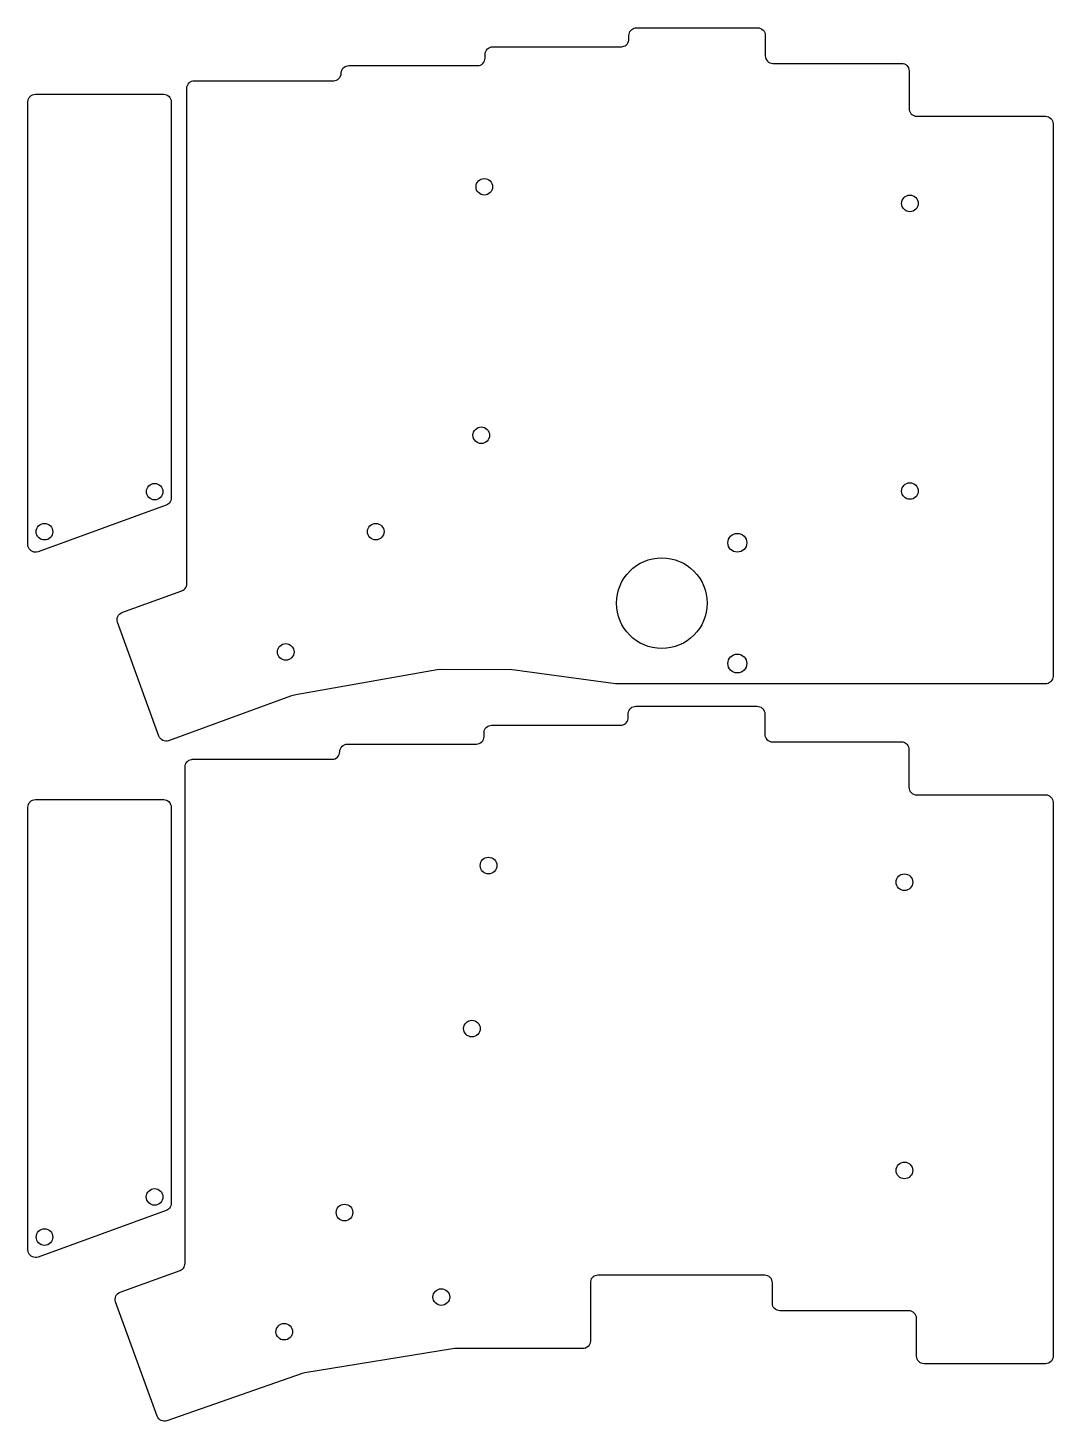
# Model space of a CAD drawing. Header units: inches. Extents: x -23 to 112, y -18 to 166.
import ezdxf

# ---------------------------------------------------------------- set-up
doc = ezdxf.new("R2010")
doc.units = ezdxf.units.IN
doc.header["$MEASUREMENT"] = 0

# ---------------------------------------------------------------- blocks, each defined once
blk = doc.blocks.new('block 4')
at = {"color": 7, "lineweight": 25, "true_color": 0xffffff}
blk.add_lwpolyline([(-4.68, 71.63), (-4.87, 71.58), (-5.07, 71.57), (-5.26, 71.6), (-5.45, 71.67), (-5.61, 71.77), (-5.76, 71.9), (-5.88, 72.05), (-5.96, 72.23)], dxfattribs=at)
blk = doc.blocks.new('block 3')
blk.add_blockref('block 4', (0, 0))
blk = doc.blocks.new('block 6')
at = {"color": 7, "lineweight": 25, "true_color": 0xffffff}
blk.add_lwpolyline([(-5.96, 72.23), (-11.44, 87.29)], dxfattribs=at)
blk = doc.blocks.new('block 5')
blk.add_blockref('block 6', (0, 0))
blk = doc.blocks.new('block 8')
at = {"color": 7, "lineweight": 25, "true_color": 0xffffff}
blk.add_lwpolyline([(-11.44, 87.29), (-11.49, 87.48), (-11.5, 87.68), (-11.48, 87.87), (-11.41, 88.06), (-11.31, 88.22), (-11.18, 88.37), (-11.02, 88.49), (-10.85, 88.57)], dxfattribs=at)
blk = doc.blocks.new('block 7')
blk.add_blockref('block 8', (0, 0))
blk = doc.blocks.new('block 10')
at = {"color": 7, "lineweight": 25, "true_color": 0xffffff}
blk.add_lwpolyline([(-10.85, 88.57), (-2.93, 91.45)], dxfattribs=at)
blk = doc.blocks.new('block 9')
blk.add_blockref('block 10', (0, 0))
blk = doc.blocks.new('block 12')
at = {"color": 7, "lineweight": 25, "true_color": 0xffffff}
blk.add_lwpolyline([(-2.93, 91.45), (-2.77, 91.53), (-2.63, 91.63), (-2.51, 91.75), (-2.41, 91.89), (-2.33, 92.05), (-2.29, 92.22), (-2.27, 92.39)], dxfattribs=at)
blk = doc.blocks.new('block 11')
blk.add_blockref('block 12', (0, 0))
blk = doc.blocks.new('block 14')
at = {"color": 7, "lineweight": 25, "true_color": 0xffffff}
blk.add_lwpolyline([(-2.27, 92.39), (-2.27, 97.07), (-2.27, 157.94)], dxfattribs=at)
blk = doc.blocks.new('block 13')
blk.add_blockref('block 14', (0, 0))
blk = doc.blocks.new('block 16')
at = {"color": 7, "lineweight": 25, "true_color": 0xffffff}
blk.add_lwpolyline([(-2.27, 157.94), (-2.25, 158.13), (-2.2, 158.32), (-2.1, 158.49), (-1.98, 158.64), (-1.83, 158.77), (-1.66, 158.86), (-1.47, 158.92), (-1.27, 158.94)], dxfattribs=at)
blk = doc.blocks.new('block 15')
blk.add_blockref('block 16', (0, 0))
blk = doc.blocks.new('block 18')
at = {"color": 7, "lineweight": 25, "true_color": 0xffffff}
blk.add_lwpolyline([(-1.27, 158.94), (17.15, 158.94)], dxfattribs=at)
blk = doc.blocks.new('block 17')
blk.add_blockref('block 18', (0, 0))
blk = doc.blocks.new('block 20')
at = {"color": 7, "lineweight": 25, "true_color": 0xffffff}
blk.add_lwpolyline([(17.15, 158.94), (17.34, 158.96), (17.53, 159.01), (17.7, 159.1), (17.85, 159.23), (17.98, 159.38), (18.07, 159.55), (18.13, 159.74), (18.15, 159.94)], dxfattribs=at)
blk = doc.blocks.new('block 19')
blk.add_blockref('block 20', (0, 0))
blk = doc.blocks.new('block 22')
at = {"color": 7, "lineweight": 25, "true_color": 0xffffff}
blk.add_lwpolyline([(18.15, 159.94), (18.16, 160.11), (18.21, 160.28), (18.28, 160.43), (18.38, 160.58), (18.5, 160.7), (18.65, 160.8), (18.8, 160.87), (18.97, 160.92), (19.15, 160.93)], dxfattribs=at)
blk = doc.blocks.new('block 21')
blk.add_blockref('block 22', (0, 0))
blk = doc.blocks.new('block 24')
at = {"color": 7, "lineweight": 25, "true_color": 0xffffff}
blk.add_lwpolyline([(19.15, 160.93), (36.17, 160.93)], dxfattribs=at)
blk = doc.blocks.new('block 23')
blk.add_blockref('block 24', (0, 0))
blk = doc.blocks.new('block 26')
at = {"color": 7, "lineweight": 25, "true_color": 0xffffff}
blk.add_lwpolyline([(36.17, 160.93), (36.37, 160.95), (36.56, 161.01), (36.73, 161.1), (36.88, 161.23), (37, 161.38), (37.1, 161.55), (37.15, 161.74), (37.17, 161.93)], dxfattribs=at)
blk = doc.blocks.new('block 25')
blk.add_blockref('block 26', (0, 0))
blk = doc.blocks.new('block 28')
at = {"color": 7, "lineweight": 25, "true_color": 0xffffff}
blk.add_lwpolyline([(37.17, 161.93), (37.17, 162.43)], dxfattribs=at)
blk = doc.blocks.new('block 27')
blk.add_blockref('block 28', (0, 0))
blk = doc.blocks.new('block 30')
at = {"color": 7, "lineweight": 25, "true_color": 0xffffff}
blk.add_lwpolyline([(37.17, 162.43), (37.19, 162.63), (37.25, 162.81), (37.34, 162.99), (37.47, 163.14), (37.62, 163.26), (37.79, 163.35), (37.98, 163.41), (38.17, 163.43)], dxfattribs=at)
blk = doc.blocks.new('block 29')
blk.add_blockref('block 30', (0, 0))
blk = doc.blocks.new('block 32')
at = {"color": 7, "lineweight": 25, "true_color": 0xffffff}
blk.add_lwpolyline([(38.17, 163.43), (55.2, 163.43)], dxfattribs=at)
blk = doc.blocks.new('block 31')
blk.add_blockref('block 32', (0, 0))
blk = doc.blocks.new('block 34')
at = {"color": 7, "lineweight": 25, "true_color": 0xffffff}
blk.add_lwpolyline([(55.2, 163.43), (55.37, 163.45), (55.54, 163.49), (55.7, 163.56), (55.84, 163.66), (55.97, 163.79), (56.07, 163.93), (56.14, 164.09), (56.18, 164.26), (56.2, 164.43)], dxfattribs=at)
blk = doc.blocks.new('block 33')
blk.add_blockref('block 34', (0, 0))
blk = doc.blocks.new('block 36')
at = {"color": 7, "lineweight": 25, "true_color": 0xffffff}
blk.add_lwpolyline([(56.2, 164.43), (56.2, 164.93)], dxfattribs=at)
blk = doc.blocks.new('block 35')
blk.add_blockref('block 36', (0, 0))
blk = doc.blocks.new('block 38')
at = {"color": 7, "lineweight": 25, "true_color": 0xffffff}
blk.add_lwpolyline([(56.2, 164.93), (56.21, 165.1), (56.26, 165.27), (56.33, 165.43), (56.43, 165.57), (56.56, 165.69), (56.7, 165.79), (56.86, 165.87), (57.02, 165.91), (57.2, 165.93)], dxfattribs=at)
blk = doc.blocks.new('block 37')
blk.add_blockref('block 38', (0, 0))
blk = doc.blocks.new('block 40')
at = {"color": 7, "lineweight": 25, "true_color": 0xffffff}
blk.add_lwpolyline([(57.2, 165.93), (73.23, 165.93)], dxfattribs=at)
blk = doc.blocks.new('block 39')
blk.add_blockref('block 40', (0, 0))
blk = doc.blocks.new('block 42')
at = {"color": 7, "lineweight": 25, "true_color": 0xffffff}
blk.add_lwpolyline([(73.23, 165.93), (73.42, 165.91), (73.61, 165.85), (73.78, 165.76), (73.93, 165.63), (74.06, 165.48), (74.15, 165.31), (74.21, 165.12), (74.23, 164.93)], dxfattribs=at)
blk = doc.blocks.new('block 41')
blk.add_blockref('block 42', (0, 0))
blk = doc.blocks.new('block 44')
at = {"color": 7, "lineweight": 25, "true_color": 0xffffff}
blk.add_lwpolyline([(74.23, 164.93), (74.23, 162.23)], dxfattribs=at)
blk = doc.blocks.new('block 43')
blk.add_blockref('block 44', (0, 0))
blk = doc.blocks.new('block 46')
at = {"color": 7, "lineweight": 25, "true_color": 0xffffff}
blk.add_lwpolyline([(74.23, 162.23), (74.25, 162.04), (74.3, 161.85), (74.39, 161.68), (74.52, 161.53), (74.67, 161.4), (74.84, 161.31), (75.03, 161.25), (75.22, 161.23)], dxfattribs=at)
blk = doc.blocks.new('block 45')
blk.add_blockref('block 46', (0, 0))
blk = doc.blocks.new('block 48')
at = {"color": 7, "lineweight": 25, "true_color": 0xffffff}
blk.add_lwpolyline([(75.22, 161.23), (92.25, 161.23)], dxfattribs=at)
blk = doc.blocks.new('block 47')
blk.add_blockref('block 48', (0, 0))
blk = doc.blocks.new('block 50')
at = {"color": 7, "lineweight": 25, "true_color": 0xffffff}
blk.add_lwpolyline([(92.25, 161.23), (92.45, 161.21), (92.64, 161.16), (92.81, 161.06), (92.96, 160.94), (93.08, 160.79), (93.18, 160.62), (93.23, 160.43), (93.25, 160.23)], dxfattribs=at)
blk = doc.blocks.new('block 49')
blk.add_blockref('block 50', (0, 0))
blk = doc.blocks.new('block 52')
at = {"color": 7, "lineweight": 25, "true_color": 0xffffff}
blk.add_lwpolyline([(93.25, 160.23), (93.25, 155.24)], dxfattribs=at)
blk = doc.blocks.new('block 51')
blk.add_blockref('block 52', (0, 0))
blk = doc.blocks.new('block 54')
at = {"color": 7, "lineweight": 25, "true_color": 0xffffff}
blk.add_lwpolyline([(93.25, 155.24), (93.27, 155.05), (93.33, 154.86), (93.42, 154.69), (93.54, 154.53), (93.7, 154.41), (93.87, 154.32), (94.06, 154.26), (94.25, 154.24)], dxfattribs=at)
blk = doc.blocks.new('block 53')
blk.add_blockref('block 54', (0, 0))
blk = doc.blocks.new('block 56')
at = {"color": 7, "lineweight": 25, "true_color": 0xffffff}
blk.add_lwpolyline([(94.25, 154.24), (111.28, 154.24)], dxfattribs=at)
blk = doc.blocks.new('block 55')
blk.add_blockref('block 56', (0, 0))
blk = doc.blocks.new('block 58')
at = {"color": 7, "lineweight": 25, "true_color": 0xffffff}
blk.add_lwpolyline([(111.28, 154.24), (111.47, 154.22), (111.66, 154.17), (111.83, 154.07), (111.99, 153.95), (112.11, 153.8), (112.2, 153.63), (112.26, 153.44), (112.28, 153.24)], dxfattribs=at)
blk = doc.blocks.new('block 57')
blk.add_blockref('block 58', (0, 0))
blk = doc.blocks.new('block 60')
at = {"color": 7, "lineweight": 25, "true_color": 0xffffff}
blk.add_lwpolyline([(112.28, 153.24), (112.28, 80.14)], dxfattribs=at)
blk = doc.blocks.new('block 59')
blk.add_blockref('block 60', (0, 0))
blk = doc.blocks.new('block 62')
at = {"color": 7, "lineweight": 25, "true_color": 0xffffff}
blk.add_lwpolyline([(112.28, 80.14), (112.26, 79.96), (112.22, 79.79), (112.14, 79.64), (112.04, 79.49), (111.92, 79.37), (111.78, 79.27), (111.62, 79.2), (111.45, 79.15), (111.28, 79.14)], dxfattribs=at)
blk = doc.blocks.new('block 61')
blk.add_blockref('block 62', (0, 0))
blk = doc.blocks.new('block 64')
at = {"color": 7, "lineweight": 25, "true_color": 0xffffff}
blk.add_lwpolyline([(111.28, 79.14), (54.69, 79.14)], dxfattribs=at)
blk = doc.blocks.new('block 63')
blk.add_blockref('block 64', (0, 0))
blk = doc.blocks.new('block 66')
at = {"color": 7, "lineweight": 25, "true_color": 0xffffff}
blk.add_lwpolyline([(54.69, 79.14), (54.42, 79.16)], dxfattribs=at)
blk = doc.blocks.new('block 65')
blk.add_blockref('block 66', (0, 0))
blk = doc.blocks.new('block 68')
at = {"color": 7, "lineweight": 25, "true_color": 0xffffff}
blk.add_lwpolyline([(54.42, 79.16), (41.12, 80.97)], dxfattribs=at)
blk = doc.blocks.new('block 67')
blk.add_blockref('block 68', (0, 0))
blk = doc.blocks.new('block 70')
at = {"color": 7, "lineweight": 25, "true_color": 0xffffff}
blk.add_lwpolyline([(41.12, 80.97), (40.73, 81)], dxfattribs=at)
blk = doc.blocks.new('block 69')
blk.add_blockref('block 70', (0, 0))
blk = doc.blocks.new('block 72')
at = {"color": 7, "lineweight": 25, "true_color": 0xffffff}
blk.add_lwpolyline([(40.73, 81), (31.37, 81.04)], dxfattribs=at)
blk = doc.blocks.new('block 71')
blk.add_blockref('block 72', (0, 0))
blk = doc.blocks.new('block 74')
at = {"color": 7, "lineweight": 25, "true_color": 0xffffff}
blk.add_lwpolyline([(31.37, 81.04), (30.84, 80.99)], dxfattribs=at)
blk = doc.blocks.new('block 73')
blk.add_blockref('block 74', (0, 0))
blk = doc.blocks.new('block 76')
at = {"color": 7, "lineweight": 25, "true_color": 0xffffff}
blk.add_lwpolyline([(30.84, 80.99), (12.13, 77.69)], dxfattribs=at)
blk = doc.blocks.new('block 75')
blk.add_blockref('block 76', (0, 0))
blk = doc.blocks.new('block 78')
at = {"color": 7, "lineweight": 25, "true_color": 0xffffff}
blk.add_lwpolyline([(12.13, 77.69), (11.46, 77.51)], dxfattribs=at)
blk = doc.blocks.new('block 77')
blk.add_blockref('block 78', (0, 0))
blk = doc.blocks.new('block 80')
at = {"color": 7, "lineweight": 25, "true_color": 0xffffff}
blk.add_lwpolyline([(11.46, 77.51), (-4.68, 71.63)], dxfattribs=at)
blk = doc.blocks.new('block 79')
blk.add_blockref('block 80', (0, 0))
blk = doc.blocks.new('block 2')
for name in ['block 37', 'block 39', 'block 41', 'block 33', 'block 35', 'block 43', 'block 29', 'block 27', 'block 31', 'block 45', 'block 21', 'block 23', 'block 25', 'block 47', 'block 49', 'block 15', 'block 17', 'block 19', 'block 51', 'block 13', 'block 53', 'block 55', 'block 57', 'block 59', 'block 11', 'block 9', 'block 7', 'block 5', 'block 75', 'block 73', 'block 71', 'block 69', 'block 67', 'block 61', 'block 79', 'block 77', 'block 65', 'block 63', 'block 3']:
    blk.add_blockref(name, (0, 0))
blk = doc.blocks.new('block 83')
at = {"color": 7, "lineweight": 25, "true_color": 0xffffff}
blk.add_open_spline([(92.25, 104.66), (92.25, 104.05), (92.75, 103.56), (93.35, 103.56), (93.35, 103.56), (93.35, 103.56), (93.35, 103.56), (93.35, 103.56), (93.35, 103.56), (93.35, 103.56), (93.35, 103.56), (93.35, 103.56), (93.35, 103.56), (93.96, 103.56), (94.45, 104.05), (94.45, 104.66), (94.45, 104.66), (94.45, 104.66), (94.45, 104.66), (94.45, 104.66), (94.45, 104.66), (94.45, 104.66), (94.45, 104.66), (94.45, 104.66), (94.45, 104.66), (94.45, 105.26), (93.96, 105.75), (93.35, 105.75), (93.35, 105.75), (93.35, 105.75), (93.35, 105.75), (93.35, 105.75), (93.35, 105.75), (93.35, 105.75), (93.35, 105.75), (93.35, 105.75), (93.35, 105.75), (92.75, 105.75), (92.25, 105.26), (92.25, 104.66), (92.25, 104.66), (92.25, 104.66), (92.25, 104.66), (92.25, 104.66), (92.25, 104.66), (92.25, 104.66), (92.25, 104.66), (92.25, 104.66), (92.25, 104.66), (92.25, 104.66), (92.25, 104.66), (92.25, 104.66), (92.25, 104.66), (92.25, 104.66), (92.25, 104.66), (92.25, 104.66), (92.25, 104.66), (92.25, 104.66), (92.25, 104.66), (92.25, 104.66), (92.25, 104.66), (92.25, 104.66), (92.25, 104.66), (92.25, 104.66)], degree=3, knots=[0, 0, 0, 0, 1, 1, 1, 2, 2, 2, 3, 3, 3, 4, 4, 4, 5, 5, 5, 6, 6, 6, 7, 7, 7, 8, 8, 8, 9, 9, 9, 10, 10, 10, 11, 11, 11, 12, 12, 12, 13, 13, 13, 14, 14, 14, 15, 15, 15, 16, 16, 16, 17, 17, 17, 18, 18, 18, 19, 19, 19, 20, 20, 20, 21, 21, 21, 21], dxfattribs=at)
blk = doc.blocks.new('block 82')
blk.add_blockref('block 83', (0, 0))
blk = doc.blocks.new('block 81')
blk.add_blockref('block 82', (0, 0))
blk = doc.blocks.new('block 86')
at = {"color": 7, "lineweight": 25, "true_color": 0xffffff}
blk.add_open_spline([(9.71, 83.37), (9.71, 82.76), (10.2, 82.27), (10.81, 82.27), (10.81, 82.27), (10.81, 82.27), (10.81, 82.27), (10.81, 82.27), (10.81, 82.27), (10.81, 82.27), (10.81, 82.27), (10.81, 82.27), (10.81, 82.27), (11.42, 82.27), (11.91, 82.76), (11.91, 83.37), (11.91, 83.37), (11.91, 83.37), (11.91, 83.37), (11.91, 83.37), (11.91, 83.37), (11.91, 83.37), (11.91, 83.37), (11.91, 83.37), (11.91, 83.37), (11.91, 83.98), (11.42, 84.47), (10.81, 84.47), (10.81, 84.47), (10.81, 84.47), (10.81, 84.47), (10.81, 84.47), (10.81, 84.47), (10.81, 84.47), (10.81, 84.47), (10.81, 84.47), (10.81, 84.47), (10.2, 84.47), (9.71, 83.98), (9.71, 83.37), (9.71, 83.37), (9.71, 83.37), (9.71, 83.37), (9.71, 83.37), (9.71, 83.37), (9.71, 83.37), (9.71, 83.37), (9.71, 83.37), (9.71, 83.37), (9.71, 83.37), (9.71, 83.37), (9.71, 83.37), (9.71, 83.37), (9.71, 83.37), (9.71, 83.37), (9.71, 83.37), (9.71, 83.37), (9.71, 83.37), (9.71, 83.37), (9.71, 83.37), (9.71, 83.37), (9.71, 83.37), (9.71, 83.37), (9.71, 83.37)], degree=3, knots=[0, 0, 0, 0, 1, 1, 1, 2, 2, 2, 3, 3, 3, 4, 4, 4, 5, 5, 5, 6, 6, 6, 7, 7, 7, 8, 8, 8, 9, 9, 9, 10, 10, 10, 11, 11, 11, 12, 12, 12, 13, 13, 13, 14, 14, 14, 15, 15, 15, 16, 16, 16, 17, 17, 17, 18, 18, 18, 19, 19, 19, 20, 20, 20, 21, 21, 21, 21], dxfattribs=at)
blk = doc.blocks.new('block 85')
blk.add_blockref('block 86', (0, 0))
blk = doc.blocks.new('block 84')
blk.add_blockref('block 85', (0, 0))
blk = doc.blocks.new('block 89')
at = {"color": 7, "lineweight": 25, "true_color": 0xffffff}
blk.add_open_spline([(21.61, 99.29), (21.61, 98.68), (22.11, 98.19), (22.71, 98.19), (22.71, 98.19), (22.71, 98.19), (22.71, 98.19), (22.71, 98.19), (22.71, 98.19), (22.71, 98.19), (22.71, 98.19), (22.71, 98.19), (22.71, 98.19), (23.32, 98.19), (23.81, 98.68), (23.81, 99.29), (23.81, 99.29), (23.81, 99.29), (23.81, 99.29), (23.81, 99.29), (23.81, 99.29), (23.81, 99.29), (23.81, 99.29), (23.81, 99.29), (23.81, 99.29), (23.81, 99.89), (23.32, 100.38), (22.71, 100.38), (22.71, 100.38), (22.71, 100.38), (22.71, 100.38), (22.71, 100.38), (22.71, 100.38), (22.71, 100.38), (22.71, 100.38), (22.71, 100.38), (22.71, 100.38), (22.11, 100.38), (21.61, 99.89), (21.61, 99.29), (21.61, 99.29), (21.61, 99.29), (21.61, 99.29), (21.61, 99.29), (21.61, 99.29), (21.61, 99.29), (21.61, 99.29), (21.61, 99.29), (21.61, 99.29), (21.61, 99.29), (21.61, 99.29), (21.61, 99.29), (21.61, 99.29), (21.61, 99.29), (21.61, 99.29), (21.61, 99.29), (21.61, 99.29), (21.61, 99.29), (21.61, 99.29), (21.61, 99.29), (21.61, 99.29), (21.61, 99.29), (21.61, 99.29), (21.61, 99.29)], degree=3, knots=[0, 0, 0, 0, 1, 1, 1, 2, 2, 2, 3, 3, 3, 4, 4, 4, 5, 5, 5, 6, 6, 6, 7, 7, 7, 8, 8, 8, 9, 9, 9, 10, 10, 10, 11, 11, 11, 12, 12, 12, 13, 13, 13, 14, 14, 14, 15, 15, 15, 16, 16, 16, 17, 17, 17, 18, 18, 18, 19, 19, 19, 20, 20, 20, 21, 21, 21, 21], dxfattribs=at)
blk = doc.blocks.new('block 88')
blk.add_blockref('block 89', (0, 0))
blk = doc.blocks.new('block 87')
blk.add_blockref('block 88', (0, 0))
blk = doc.blocks.new('block 92')
at = {"color": 7, "lineweight": 25, "true_color": 0xffffff}
blk.add_open_spline([(54.55, 89.82), (54.55, 86.51), (57.23, 83.83), (60.54, 83.83), (60.54, 83.83), (60.54, 83.83), (60.54, 83.83), (60.54, 83.83), (60.54, 83.83), (60.54, 83.83), (60.54, 83.83), (60.54, 83.83), (60.54, 83.83), (63.85, 83.83), (66.54, 86.51), (66.54, 89.82), (66.54, 89.82), (66.54, 89.82), (66.54, 89.82), (66.54, 89.82), (66.54, 89.82), (66.54, 89.82), (66.54, 89.82), (66.54, 89.82), (66.54, 89.82), (66.54, 93.13), (63.85, 95.82), (60.54, 95.82), (60.54, 95.82), (60.54, 95.82), (60.54, 95.82), (60.54, 95.82), (60.54, 95.82), (60.54, 95.82), (60.54, 95.82), (60.54, 95.82), (60.54, 95.82), (57.23, 95.82), (54.55, 93.13), (54.55, 89.82), (54.55, 89.82), (54.55, 89.82), (54.55, 89.82), (54.55, 89.82), (54.55, 89.82), (54.55, 89.82), (54.55, 89.82), (54.55, 89.82), (54.55, 89.82), (54.55, 89.82), (54.55, 89.82), (54.55, 89.82), (54.55, 89.82), (54.55, 89.82), (54.55, 89.82), (54.55, 89.82), (54.55, 89.82), (54.55, 89.82), (54.55, 89.82), (54.55, 89.82), (54.55, 89.82), (54.55, 89.82), (54.55, 89.82), (54.55, 89.82)], degree=3, knots=[0, 0, 0, 0, 1, 1, 1, 2, 2, 2, 3, 3, 3, 4, 4, 4, 5, 5, 5, 6, 6, 6, 7, 7, 7, 8, 8, 8, 9, 9, 9, 10, 10, 10, 11, 11, 11, 12, 12, 12, 13, 13, 13, 14, 14, 14, 15, 15, 15, 16, 16, 16, 17, 17, 17, 18, 18, 18, 19, 19, 19, 20, 20, 20, 21, 21, 21, 21], dxfattribs=at)
blk = doc.blocks.new('block 91')
blk.add_blockref('block 92', (0, 0))
blk = doc.blocks.new('block 90')
blk.add_blockref('block 91', (0, 0))
blk = doc.blocks.new('block 95')
at = {"color": 7, "lineweight": 25, "true_color": 0xffffff}
blk.add_open_spline([(69.28, 97.81), (69.28, 97.12), (69.84, 96.57), (70.53, 96.57), (70.53, 96.57), (70.53, 96.57), (70.53, 96.57), (70.53, 96.57), (70.53, 96.57), (70.53, 96.57), (70.53, 96.57), (70.53, 96.57), (70.53, 96.57), (71.22, 96.57), (71.78, 97.12), (71.78, 97.81), (71.78, 97.81), (71.78, 97.81), (71.78, 97.81), (71.78, 97.81), (71.78, 97.81), (71.78, 97.81), (71.78, 97.81), (71.78, 97.81), (71.78, 97.81), (71.78, 98.5), (71.22, 99.06), (70.53, 99.06), (70.53, 99.06), (70.53, 99.06), (70.53, 99.06), (70.53, 99.06), (70.53, 99.06), (70.53, 99.06), (70.53, 99.06), (70.53, 99.06), (70.53, 99.06), (69.84, 99.06), (69.28, 98.5), (69.28, 97.81), (69.28, 97.81), (69.28, 97.81), (69.28, 97.81), (69.28, 97.81), (69.28, 97.81), (69.28, 97.81), (69.28, 97.81), (69.28, 97.81), (69.28, 97.81), (69.28, 97.81), (69.28, 97.81), (69.28, 97.81), (69.28, 97.81), (69.28, 97.81), (69.28, 97.81), (69.28, 97.81), (69.28, 97.81), (69.28, 97.81), (69.28, 97.81), (69.28, 97.81), (69.28, 97.81), (69.28, 97.81), (69.28, 97.81), (69.28, 97.81)], degree=3, knots=[0, 0, 0, 0, 1, 1, 1, 2, 2, 2, 3, 3, 3, 4, 4, 4, 5, 5, 5, 6, 6, 6, 7, 7, 7, 8, 8, 8, 9, 9, 9, 10, 10, 10, 11, 11, 11, 12, 12, 12, 13, 13, 13, 14, 14, 14, 15, 15, 15, 16, 16, 16, 17, 17, 17, 18, 18, 18, 19, 19, 19, 20, 20, 20, 21, 21, 21, 21], dxfattribs=at)
blk = doc.blocks.new('block 94')
blk.add_blockref('block 95', (0, 0))
blk = doc.blocks.new('block 93')
blk.add_blockref('block 94', (0, 0))
blk = doc.blocks.new('block 98')
at = {"color": 7, "lineweight": 25, "true_color": 0xffffff}
blk.add_open_spline([(69.28, 81.83), (69.28, 81.14), (69.84, 80.59), (70.53, 80.59), (70.53, 80.59), (70.53, 80.59), (70.53, 80.59), (70.53, 80.59), (70.53, 80.59), (70.53, 80.59), (70.53, 80.59), (70.53, 80.59), (70.53, 80.59), (71.22, 80.59), (71.78, 81.14), (71.78, 81.83), (71.78, 81.83), (71.78, 81.83), (71.78, 81.83), (71.78, 81.83), (71.78, 81.83), (71.78, 81.83), (71.78, 81.83), (71.78, 81.83), (71.78, 81.83), (71.78, 82.52), (71.22, 83.08), (70.53, 83.08), (70.53, 83.08), (70.53, 83.08), (70.53, 83.08), (70.53, 83.08), (70.53, 83.08), (70.53, 83.08), (70.53, 83.08), (70.53, 83.08), (70.53, 83.08), (69.84, 83.08), (69.28, 82.52), (69.28, 81.83), (69.28, 81.83), (69.28, 81.83), (69.28, 81.83), (69.28, 81.83), (69.28, 81.83), (69.28, 81.83), (69.28, 81.83), (69.28, 81.83), (69.28, 81.83), (69.28, 81.83), (69.28, 81.83), (69.28, 81.83), (69.28, 81.83), (69.28, 81.83), (69.28, 81.83), (69.28, 81.83), (69.28, 81.83), (69.28, 81.83), (69.28, 81.83), (69.28, 81.83), (69.28, 81.83), (69.28, 81.83), (69.28, 81.83), (69.28, 81.83)], degree=3, knots=[0, 0, 0, 0, 1, 1, 1, 2, 2, 2, 3, 3, 3, 4, 4, 4, 5, 5, 5, 6, 6, 6, 7, 7, 7, 8, 8, 8, 9, 9, 9, 10, 10, 10, 11, 11, 11, 12, 12, 12, 13, 13, 13, 14, 14, 14, 15, 15, 15, 16, 16, 16, 17, 17, 17, 18, 18, 18, 19, 19, 19, 20, 20, 20, 21, 21, 21, 21], dxfattribs=at)
blk = doc.blocks.new('block 97')
blk.add_blockref('block 98', (0, 0))
blk = doc.blocks.new('block 96')
blk.add_blockref('block 97', (0, 0))
blk = doc.blocks.new('block 101')
at = {"color": 7, "lineweight": 25, "true_color": 0xffffff}
blk.add_open_spline([(35.97, 144.9), (35.97, 144.3), (36.47, 143.81), (37.07, 143.81), (37.07, 143.81), (37.07, 143.81), (37.07, 143.81), (37.07, 143.81), (37.07, 143.81), (37.07, 143.81), (37.07, 143.81), (37.07, 143.81), (37.07, 143.81), (37.68, 143.81), (38.17, 144.3), (38.17, 144.9), (38.17, 144.9), (38.17, 144.9), (38.17, 144.9), (38.17, 144.9), (38.17, 144.9), (38.17, 144.9), (38.17, 144.9), (38.17, 144.9), (38.17, 144.9), (38.17, 145.51), (37.68, 146), (37.07, 146), (37.07, 146), (37.07, 146), (37.07, 146), (37.07, 146), (37.07, 146), (37.07, 146), (37.07, 146), (37.07, 146), (37.07, 146), (36.47, 146), (35.97, 145.51), (35.97, 144.9), (35.97, 144.9), (35.97, 144.9), (35.97, 144.9), (35.97, 144.9), (35.97, 144.9), (35.97, 144.9), (35.97, 144.9), (35.97, 144.9), (35.97, 144.9), (35.97, 144.9), (35.97, 144.9), (35.97, 144.9), (35.97, 144.9), (35.97, 144.9), (35.97, 144.9), (35.97, 144.9), (35.97, 144.9), (35.97, 144.9), (35.97, 144.9), (35.97, 144.9), (35.97, 144.9), (35.97, 144.9), (35.97, 144.9), (35.97, 144.9)], degree=3, knots=[0, 0, 0, 0, 1, 1, 1, 2, 2, 2, 3, 3, 3, 4, 4, 4, 5, 5, 5, 6, 6, 6, 7, 7, 7, 8, 8, 8, 9, 9, 9, 10, 10, 10, 11, 11, 11, 12, 12, 12, 13, 13, 13, 14, 14, 14, 15, 15, 15, 16, 16, 16, 17, 17, 17, 18, 18, 18, 19, 19, 19, 20, 20, 20, 21, 21, 21, 21], dxfattribs=at)
blk = doc.blocks.new('block 100')
blk.add_blockref('block 101', (0, 0))
blk = doc.blocks.new('block 99')
blk.add_blockref('block 100', (0, 0))
blk = doc.blocks.new('block 104')
at = {"color": 7, "lineweight": 25, "true_color": 0xffffff}
blk.add_open_spline([(92.25, 142.71), (92.25, 142.1), (92.75, 141.61), (93.35, 141.61), (93.35, 141.61), (93.35, 141.61), (93.35, 141.61), (93.35, 141.61), (93.35, 141.61), (93.35, 141.61), (93.35, 141.61), (93.35, 141.61), (93.35, 141.61), (93.96, 141.61), (94.45, 142.1), (94.45, 142.71), (94.45, 142.71), (94.45, 142.71), (94.45, 142.71), (94.45, 142.71), (94.45, 142.71), (94.45, 142.71), (94.45, 142.71), (94.45, 142.71), (94.45, 142.71), (94.45, 143.31), (93.96, 143.81), (93.35, 143.81), (93.35, 143.81), (93.35, 143.81), (93.35, 143.81), (93.35, 143.81), (93.35, 143.81), (93.35, 143.81), (93.35, 143.81), (93.35, 143.81), (93.35, 143.81), (92.75, 143.81), (92.25, 143.31), (92.25, 142.71), (92.25, 142.71), (92.25, 142.71), (92.25, 142.71), (92.25, 142.71), (92.25, 142.71), (92.25, 142.71), (92.25, 142.71), (92.25, 142.71), (92.25, 142.71), (92.25, 142.71), (92.25, 142.71), (92.25, 142.71), (92.25, 142.71), (92.25, 142.71), (92.25, 142.71), (92.25, 142.71), (92.25, 142.71), (92.25, 142.71), (92.25, 142.71), (92.25, 142.71), (92.25, 142.71), (92.25, 142.71), (92.25, 142.71), (92.25, 142.71)], degree=3, knots=[0, 0, 0, 0, 1, 1, 1, 2, 2, 2, 3, 3, 3, 4, 4, 4, 5, 5, 5, 6, 6, 6, 7, 7, 7, 8, 8, 8, 9, 9, 9, 10, 10, 10, 11, 11, 11, 12, 12, 12, 13, 13, 13, 14, 14, 14, 15, 15, 15, 16, 16, 16, 17, 17, 17, 18, 18, 18, 19, 19, 19, 20, 20, 20, 21, 21, 21, 21], dxfattribs=at)
blk = doc.blocks.new('block 103')
blk.add_blockref('block 104', (0, 0))
blk = doc.blocks.new('block 102')
blk.add_blockref('block 103', (0, 0))
blk = doc.blocks.new('block 107')
at = {"color": 7, "lineweight": 25, "true_color": 0xffffff}
blk.add_open_spline([(35.57, 112.03), (35.57, 111.43), (36.07, 110.94), (36.67, 110.94), (36.67, 110.94), (36.67, 110.94), (36.67, 110.94), (36.67, 110.94), (36.67, 110.94), (36.67, 110.94), (36.67, 110.94), (36.67, 110.94), (36.67, 110.94), (37.28, 110.94), (37.77, 111.43), (37.77, 112.03), (37.77, 112.03), (37.77, 112.03), (37.77, 112.03), (37.77, 112.03), (37.77, 112.03), (37.77, 112.03), (37.77, 112.03), (37.77, 112.03), (37.77, 112.03), (37.77, 112.64), (37.28, 113.13), (36.67, 113.13), (36.67, 113.13), (36.67, 113.13), (36.67, 113.13), (36.67, 113.13), (36.67, 113.13), (36.67, 113.13), (36.67, 113.13), (36.67, 113.13), (36.67, 113.13), (36.07, 113.13), (35.57, 112.64), (35.57, 112.03), (35.57, 112.03), (35.57, 112.03), (35.57, 112.03), (35.57, 112.03), (35.57, 112.03), (35.57, 112.03), (35.57, 112.03), (35.57, 112.03), (35.57, 112.03), (35.57, 112.03), (35.57, 112.03), (35.57, 112.03), (35.57, 112.03), (35.57, 112.03), (35.57, 112.03), (35.57, 112.03), (35.57, 112.03), (35.57, 112.03), (35.57, 112.03), (35.57, 112.03), (35.57, 112.03), (35.57, 112.03), (35.57, 112.03), (35.57, 112.03)], degree=3, knots=[0, 0, 0, 0, 1, 1, 1, 2, 2, 2, 3, 3, 3, 4, 4, 4, 5, 5, 5, 6, 6, 6, 7, 7, 7, 8, 8, 8, 9, 9, 9, 10, 10, 10, 11, 11, 11, 12, 12, 12, 13, 13, 13, 14, 14, 14, 15, 15, 15, 16, 16, 16, 17, 17, 17, 18, 18, 18, 19, 19, 19, 20, 20, 20, 21, 21, 21, 21], dxfattribs=at)
blk = doc.blocks.new('block 106')
blk.add_blockref('block 107', (0, 0))
blk = doc.blocks.new('block 105')
blk.add_blockref('block 106', (0, 0))
blk = doc.blocks.new('block 110')
at = {"color": 7, "lineweight": 25, "true_color": 0xffffff}
blk.add_lwpolyline([(-5.33, 157.15), (-5.13, 157.13), (-4.95, 157.08), (-4.77, 156.98), (-4.62, 156.86), (-4.5, 156.71), (-4.41, 156.53), (-4.35, 156.35), (-4.33, 156.15)], dxfattribs=at)
blk = doc.blocks.new('block 109')
blk.add_blockref('block 110', (0, 0))
blk = doc.blocks.new('block 112')
at = {"color": 7, "lineweight": 25, "true_color": 0xffffff}
blk.add_lwpolyline([(-4.33, 156.15), (-4.33, 103.74)], dxfattribs=at)
blk = doc.blocks.new('block 111')
blk.add_blockref('block 112', (0, 0))
blk = doc.blocks.new('block 114')
at = {"color": 7, "lineweight": 25, "true_color": 0xffffff}
blk.add_lwpolyline([(-4.33, 103.74), (-4.34, 103.56), (-4.39, 103.4), (-4.46, 103.24), (-4.56, 103.1), (-4.69, 102.97), (-4.83, 102.87), (-4.99, 102.8)], dxfattribs=at)
blk = doc.blocks.new('block 113')
blk.add_blockref('block 114', (0, 0))
blk = doc.blocks.new('block 116')
at = {"color": 7, "lineweight": 25, "true_color": 0xffffff}
blk.add_lwpolyline([(-4.99, 102.8), (-21.95, 96.62)], dxfattribs=at)
blk = doc.blocks.new('block 115')
blk.add_blockref('block 116', (0, 0))
blk = doc.blocks.new('block 118')
at = {"color": 7, "lineweight": 25, "true_color": 0xffffff}
blk.add_lwpolyline([(-21.95, 96.62), (-22.14, 96.58), (-22.33, 96.57), (-22.52, 96.59), (-22.7, 96.65), (-22.87, 96.74), (-23.01, 96.87), (-23.13, 97.02), (-23.22, 97.19), (-23.28, 97.37), (-23.29, 97.56)], dxfattribs=at)
blk = doc.blocks.new('block 117')
blk.add_blockref('block 118', (0, 0))
blk = doc.blocks.new('block 120')
at = {"color": 7, "lineweight": 25, "true_color": 0xffffff}
blk.add_lwpolyline([(-23.29, 97.56), (-23.29, 156.15)], dxfattribs=at)
blk = doc.blocks.new('block 119')
blk.add_blockref('block 120', (0, 0))
blk = doc.blocks.new('block 122')
at = {"color": 7, "lineweight": 25, "true_color": 0xffffff}
blk.add_lwpolyline([(-23.29, 156.15), (-23.27, 156.35), (-23.22, 156.53), (-23.12, 156.71), (-23, 156.86), (-22.85, 156.98), (-22.68, 157.08), (-22.49, 157.13), (-22.29, 157.15)], dxfattribs=at)
blk = doc.blocks.new('block 121')
blk.add_blockref('block 122', (0, 0))
blk = doc.blocks.new('block 124')
at = {"color": 7, "lineweight": 25, "true_color": 0xffffff}
blk.add_lwpolyline([(-22.29, 157.15), (-5.33, 157.15)], dxfattribs=at)
blk = doc.blocks.new('block 123')
blk.add_blockref('block 124', (0, 0))
blk = doc.blocks.new('block 108')
for name in ['block 121', 'block 123', 'block 109', 'block 119', 'block 111', 'block 113', 'block 115', 'block 117']:
    blk.add_blockref(name, (0, 0))
blk = doc.blocks.new('block 127')
at = {"color": 7, "lineweight": 25, "true_color": 0xffffff}
blk.add_open_spline([(-7.62, 104.58), (-7.62, 103.97), (-7.13, 103.48), (-6.53, 103.48), (-6.53, 103.48), (-6.53, 103.48), (-6.53, 103.48), (-6.53, 103.48), (-6.53, 103.48), (-6.53, 103.48), (-6.53, 103.48), (-6.53, 103.48), (-6.53, 103.48), (-5.92, 103.48), (-5.43, 103.97), (-5.43, 104.58), (-5.43, 104.58), (-5.43, 104.58), (-5.43, 104.58), (-5.43, 104.58), (-5.43, 104.58), (-5.43, 104.58), (-5.43, 104.58), (-5.43, 104.58), (-5.43, 104.58), (-5.43, 105.18), (-5.92, 105.67), (-6.53, 105.67), (-6.53, 105.67), (-6.53, 105.67), (-6.53, 105.67), (-6.53, 105.67), (-6.53, 105.67), (-6.53, 105.67), (-6.53, 105.67), (-6.53, 105.67), (-6.53, 105.67), (-7.13, 105.67), (-7.62, 105.18), (-7.62, 104.58), (-7.62, 104.58), (-7.62, 104.58), (-7.62, 104.58), (-7.62, 104.58), (-7.62, 104.58), (-7.62, 104.58), (-7.62, 104.58), (-7.62, 104.58), (-7.62, 104.58), (-7.62, 104.58), (-7.62, 104.58), (-7.62, 104.58), (-7.62, 104.58), (-7.62, 104.58), (-7.62, 104.58), (-7.62, 104.58), (-7.62, 104.58), (-7.62, 104.58), (-7.62, 104.58), (-7.62, 104.58), (-7.62, 104.58), (-7.62, 104.58), (-7.62, 104.58), (-7.62, 104.58)], degree=3, knots=[0, 0, 0, 0, 1, 1, 1, 2, 2, 2, 3, 3, 3, 4, 4, 4, 5, 5, 5, 6, 6, 6, 7, 7, 7, 8, 8, 8, 9, 9, 9, 10, 10, 10, 11, 11, 11, 12, 12, 12, 13, 13, 13, 14, 14, 14, 15, 15, 15, 16, 16, 16, 17, 17, 17, 18, 18, 18, 19, 19, 19, 20, 20, 20, 21, 21, 21, 21], dxfattribs=at)
blk = doc.blocks.new('block 126')
blk.add_blockref('block 127', (0, 0))
blk = doc.blocks.new('block 125')
blk.add_blockref('block 126', (0, 0))
blk = doc.blocks.new('block 130')
at = {"color": 7, "lineweight": 25, "true_color": 0xffffff}
blk.add_open_spline([(-22.2, 99.27), (-22.2, 98.67), (-21.7, 98.18), (-21.1, 98.18), (-21.1, 98.18), (-21.1, 98.18), (-21.1, 98.18), (-21.1, 98.18), (-21.1, 98.18), (-21.1, 98.18), (-21.1, 98.18), (-21.1, 98.18), (-21.1, 98.18), (-20.49, 98.18), (-20, 98.67), (-20, 99.27), (-20, 99.27), (-20, 99.27), (-20, 99.27), (-20, 99.27), (-20, 99.27), (-20, 99.27), (-20, 99.27), (-20, 99.27), (-20, 99.27), (-20, 99.88), (-20.49, 100.37), (-21.1, 100.37), (-21.1, 100.37), (-21.1, 100.37), (-21.1, 100.37), (-21.1, 100.37), (-21.1, 100.37), (-21.1, 100.37), (-21.1, 100.37), (-21.1, 100.37), (-21.1, 100.37), (-21.7, 100.37), (-22.2, 99.88), (-22.2, 99.27), (-22.2, 99.27), (-22.2, 99.27), (-22.2, 99.27), (-22.2, 99.27), (-22.2, 99.27), (-22.2, 99.27), (-22.2, 99.27), (-22.2, 99.27), (-22.2, 99.27), (-22.2, 99.27), (-22.2, 99.27), (-22.2, 99.27), (-22.2, 99.27), (-22.2, 99.27), (-22.2, 99.27), (-22.2, 99.27), (-22.2, 99.27), (-22.2, 99.27), (-22.2, 99.27), (-22.2, 99.27), (-22.2, 99.27), (-22.2, 99.27), (-22.2, 99.27), (-22.2, 99.27)], degree=3, knots=[0, 0, 0, 0, 1, 1, 1, 2, 2, 2, 3, 3, 3, 4, 4, 4, 5, 5, 5, 6, 6, 6, 7, 7, 7, 8, 8, 8, 9, 9, 9, 10, 10, 10, 11, 11, 11, 12, 12, 12, 13, 13, 13, 14, 14, 14, 15, 15, 15, 16, 16, 16, 17, 17, 17, 18, 18, 18, 19, 19, 19, 20, 20, 20, 21, 21, 21, 21], dxfattribs=at)
blk = doc.blocks.new('block 129')
blk.add_blockref('block 130', (0, 0))
blk = doc.blocks.new('block 128')
blk.add_blockref('block 129', (0, 0))
blk = doc.blocks.new('block 133')
at = {"color": 7, "lineweight": 25, "true_color": 0xffffff}
blk.add_open_spline([(34.33, 33.55), (34.33, 32.94), (34.82, 32.45), (35.43, 32.45), (35.43, 32.45), (35.43, 32.45), (35.43, 32.45), (35.43, 32.45), (35.43, 32.45), (35.43, 32.45), (35.43, 32.45), (35.43, 32.45), (35.43, 32.45), (36.04, 32.45), (36.53, 32.94), (36.53, 33.55), (36.53, 33.55), (36.53, 33.55), (36.53, 33.55), (36.53, 33.55), (36.53, 33.55), (36.53, 33.55), (36.53, 33.55), (36.53, 33.55), (36.53, 33.55), (36.53, 34.15), (36.04, 34.65), (35.43, 34.65), (35.43, 34.65), (35.43, 34.65), (35.43, 34.65), (35.43, 34.65), (35.43, 34.65), (35.43, 34.65), (35.43, 34.65), (35.43, 34.65), (35.43, 34.65), (34.82, 34.65), (34.33, 34.15), (34.33, 33.55), (34.33, 33.55), (34.33, 33.55), (34.33, 33.55), (34.33, 33.55), (34.33, 33.55), (34.33, 33.55), (34.33, 33.55), (34.33, 33.55), (34.33, 33.55), (34.33, 33.55), (34.33, 33.55), (34.33, 33.55), (34.33, 33.55), (34.33, 33.55), (34.33, 33.55), (34.33, 33.55), (34.33, 33.55), (34.33, 33.55), (34.33, 33.55), (34.33, 33.55), (34.33, 33.55), (34.33, 33.55), (34.33, 33.55), (34.33, 33.55)], degree=3, knots=[0, 0, 0, 0, 1, 1, 1, 2, 2, 2, 3, 3, 3, 4, 4, 4, 5, 5, 5, 6, 6, 6, 7, 7, 7, 8, 8, 8, 9, 9, 9, 10, 10, 10, 11, 11, 11, 12, 12, 12, 13, 13, 13, 14, 14, 14, 15, 15, 15, 16, 16, 16, 17, 17, 17, 18, 18, 18, 19, 19, 19, 20, 20, 20, 21, 21, 21, 21], dxfattribs=at)
blk = doc.blocks.new('block 132')
blk.add_blockref('block 133', (0, 0))
blk = doc.blocks.new('block 131')
blk.add_blockref('block 132', (0, 0))
blk = doc.blocks.new('block 136')
at = {"color": 7, "lineweight": 25, "true_color": 0xffffff}
blk.add_open_spline([(91.52, 52.91), (91.52, 52.31), (92.02, 51.81), (92.63, 51.81), (92.63, 51.81), (92.63, 51.81), (92.63, 51.81), (92.63, 51.81), (92.63, 51.81), (92.63, 51.81), (92.63, 51.81), (92.63, 51.81), (92.63, 51.81), (93.23, 51.81), (93.73, 52.31), (93.73, 52.91), (93.73, 52.91), (93.73, 52.91), (93.73, 52.91), (93.73, 52.91), (93.73, 52.91), (93.73, 52.91), (93.73, 52.91), (93.73, 52.91), (93.73, 52.91), (93.73, 53.52), (93.23, 54.01), (92.63, 54.01), (92.63, 54.01), (92.63, 54.01), (92.63, 54.01), (92.63, 54.01), (92.63, 54.01), (92.63, 54.01), (92.63, 54.01), (92.63, 54.01), (92.63, 54.01), (92.02, 54.01), (91.52, 53.52), (91.52, 52.91), (91.52, 52.91), (91.52, 52.91), (91.52, 52.91), (91.52, 52.91), (91.52, 52.91), (91.52, 52.91), (91.52, 52.91), (91.52, 52.91), (91.52, 52.91), (91.52, 52.91), (91.52, 52.91), (91.52, 52.91), (91.52, 52.91), (91.52, 52.91), (91.52, 52.91), (91.52, 52.91), (91.52, 52.91), (91.52, 52.91), (91.52, 52.91), (91.52, 52.91), (91.52, 52.91), (91.52, 52.91), (91.52, 52.91), (91.52, 52.91)], degree=3, knots=[0, 0, 0, 0, 1, 1, 1, 2, 2, 2, 3, 3, 3, 4, 4, 4, 5, 5, 5, 6, 6, 6, 7, 7, 7, 8, 8, 8, 9, 9, 9, 10, 10, 10, 11, 11, 11, 12, 12, 12, 13, 13, 13, 14, 14, 14, 15, 15, 15, 16, 16, 16, 17, 17, 17, 18, 18, 18, 19, 19, 19, 20, 20, 20, 21, 21, 21, 21], dxfattribs=at)
blk = doc.blocks.new('block 135')
blk.add_blockref('block 136', (0, 0))
blk = doc.blocks.new('block 134')
blk.add_blockref('block 135', (0, 0))
blk = doc.blocks.new('block 139')
at = {"color": 7, "lineweight": 25, "true_color": 0xffffff}
blk.add_open_spline([(9.51, -6.55), (9.51, -7.16), (10, -7.65), (10.61, -7.65), (10.61, -7.65), (10.61, -7.65), (10.61, -7.65), (10.61, -7.65), (10.61, -7.65), (10.61, -7.65), (10.61, -7.65), (10.61, -7.65), (10.61, -7.65), (11.22, -7.65), (11.71, -7.16), (11.71, -6.55), (11.71, -6.55), (11.71, -6.55), (11.71, -6.55), (11.71, -6.55), (11.71, -6.55), (11.71, -6.55), (11.71, -6.55), (11.71, -6.55), (11.71, -6.55), (11.71, -5.94), (11.22, -5.45), (10.61, -5.45), (10.61, -5.45), (10.61, -5.45), (10.61, -5.45), (10.61, -5.45), (10.61, -5.45), (10.61, -5.45), (10.61, -5.45), (10.61, -5.45), (10.61, -5.45), (10, -5.45), (9.51, -5.94), (9.51, -6.55), (9.51, -6.55), (9.51, -6.55), (9.51, -6.55), (9.51, -6.55), (9.51, -6.55), (9.51, -6.55), (9.51, -6.55), (9.51, -6.55), (9.51, -6.55), (9.51, -6.55), (9.51, -6.55), (9.51, -6.55), (9.51, -6.55), (9.51, -6.55), (9.51, -6.55), (9.51, -6.55), (9.51, -6.55), (9.51, -6.55), (9.51, -6.55), (9.51, -6.55), (9.51, -6.55), (9.51, -6.55), (9.51, -6.55), (9.51, -6.55)], degree=3, knots=[0, 0, 0, 0, 1, 1, 1, 2, 2, 2, 3, 3, 3, 4, 4, 4, 5, 5, 5, 6, 6, 6, 7, 7, 7, 8, 8, 8, 9, 9, 9, 10, 10, 10, 11, 11, 11, 12, 12, 12, 13, 13, 13, 14, 14, 14, 15, 15, 15, 16, 16, 16, 17, 17, 17, 18, 18, 18, 19, 19, 19, 20, 20, 20, 21, 21, 21, 21], dxfattribs=at)
blk = doc.blocks.new('block 138')
blk.add_blockref('block 139', (0, 0))
blk = doc.blocks.new('block 137')
blk.add_blockref('block 138', (0, 0))
blk = doc.blocks.new('block 142')
at = {"color": 7, "lineweight": 25, "true_color": 0xffffff}
blk.add_open_spline([(91.52, 14.78), (91.52, 14.17), (92.02, 13.68), (92.63, 13.68), (92.63, 13.68), (92.63, 13.68), (92.63, 13.68), (92.63, 13.68), (92.63, 13.68), (92.63, 13.68), (92.63, 13.68), (92.63, 13.68), (92.63, 13.68), (93.23, 13.68), (93.73, 14.17), (93.73, 14.78), (93.73, 14.78), (93.73, 14.78), (93.73, 14.78), (93.73, 14.78), (93.73, 14.78), (93.73, 14.78), (93.73, 14.78), (93.73, 14.78), (93.73, 14.78), (93.73, 15.39), (93.23, 15.88), (92.63, 15.88), (92.63, 15.88), (92.63, 15.88), (92.63, 15.88), (92.63, 15.88), (92.63, 15.88), (92.63, 15.88), (92.63, 15.88), (92.63, 15.88), (92.63, 15.88), (92.02, 15.88), (91.52, 15.39), (91.52, 14.78), (91.52, 14.78), (91.52, 14.78), (91.52, 14.78), (91.52, 14.78), (91.52, 14.78), (91.52, 14.78), (91.52, 14.78), (91.52, 14.78), (91.52, 14.78), (91.52, 14.78), (91.52, 14.78), (91.52, 14.78), (91.52, 14.78), (91.52, 14.78), (91.52, 14.78), (91.52, 14.78), (91.52, 14.78), (91.52, 14.78), (91.52, 14.78), (91.52, 14.78), (91.52, 14.78), (91.52, 14.78), (91.52, 14.78), (91.52, 14.78)], degree=3, knots=[0, 0, 0, 0, 1, 1, 1, 2, 2, 2, 3, 3, 3, 4, 4, 4, 5, 5, 5, 6, 6, 6, 7, 7, 7, 8, 8, 8, 9, 9, 9, 10, 10, 10, 11, 11, 11, 12, 12, 12, 13, 13, 13, 14, 14, 14, 15, 15, 15, 16, 16, 16, 17, 17, 17, 18, 18, 18, 19, 19, 19, 20, 20, 20, 21, 21, 21, 21], dxfattribs=at)
blk = doc.blocks.new('block 141')
blk.add_blockref('block 142', (0, 0))
blk = doc.blocks.new('block 140')
blk.add_blockref('block 141', (0, 0))
blk = doc.blocks.new('block 145')
at = {"color": 7, "lineweight": 25, "true_color": 0xffffff}
blk.add_open_spline([(36.53, 55.12), (36.53, 54.51), (37.02, 54.01), (37.63, 54.01), (37.63, 54.01), (37.63, 54.01), (37.63, 54.01), (37.63, 54.01), (37.63, 54.01), (37.63, 54.01), (37.63, 54.01), (37.63, 54.01), (37.63, 54.01), (38.24, 54.01), (38.73, 54.51), (38.73, 55.12), (38.73, 55.12), (38.73, 55.12), (38.73, 55.12), (38.73, 55.12), (38.73, 55.12), (38.73, 55.12), (38.73, 55.12), (38.73, 55.12), (38.73, 55.12), (38.73, 55.72), (38.24, 56.22), (37.63, 56.22), (37.63, 56.22), (37.63, 56.22), (37.63, 56.22), (37.63, 56.22), (37.63, 56.22), (37.63, 56.22), (37.63, 56.22), (37.63, 56.22), (37.63, 56.22), (37.02, 56.22), (36.53, 55.72), (36.53, 55.12), (36.53, 55.12), (36.53, 55.12), (36.53, 55.12), (36.53, 55.12), (36.53, 55.12), (36.53, 55.12), (36.53, 55.12), (36.53, 55.12), (36.53, 55.12), (36.53, 55.12), (36.53, 55.12), (36.53, 55.12), (36.53, 55.12), (36.53, 55.12), (36.53, 55.12), (36.53, 55.12), (36.53, 55.12), (36.53, 55.12), (36.53, 55.12), (36.53, 55.12), (36.53, 55.12), (36.53, 55.12), (36.53, 55.12), (36.53, 55.12)], degree=3, knots=[0, 0, 0, 0, 1, 1, 1, 2, 2, 2, 3, 3, 3, 4, 4, 4, 5, 5, 5, 6, 6, 6, 7, 7, 7, 8, 8, 8, 9, 9, 9, 10, 10, 10, 11, 11, 11, 12, 12, 12, 13, 13, 13, 14, 14, 14, 15, 15, 15, 16, 16, 16, 17, 17, 17, 18, 18, 18, 19, 19, 19, 20, 20, 20, 21, 21, 21, 21], dxfattribs=at)
blk = doc.blocks.new('block 144')
blk.add_blockref('block 145', (0, 0))
blk = doc.blocks.new('block 143')
blk.add_blockref('block 144', (0, 0))
blk = doc.blocks.new('block 148')
at = {"color": 7, "lineweight": 25, "true_color": 0xffffff}
blk.add_open_spline([(17.48, 9.21), (17.48, 8.6), (17.97, 8.11), (18.58, 8.11), (18.58, 8.11), (18.58, 8.11), (18.58, 8.11), (18.58, 8.11), (18.58, 8.11), (18.58, 8.11), (18.58, 8.11), (18.58, 8.11), (18.58, 8.11), (19.19, 8.11), (19.68, 8.6), (19.68, 9.21), (19.68, 9.21), (19.68, 9.21), (19.68, 9.21), (19.68, 9.21), (19.68, 9.21), (19.68, 9.21), (19.68, 9.21), (19.68, 9.21), (19.68, 9.21), (19.68, 9.82), (19.19, 10.31), (18.58, 10.31), (18.58, 10.31), (18.58, 10.31), (18.58, 10.31), (18.58, 10.31), (18.58, 10.31), (18.58, 10.31), (18.58, 10.31), (18.58, 10.31), (18.58, 10.31), (17.97, 10.31), (17.48, 9.82), (17.48, 9.21), (17.48, 9.21), (17.48, 9.21), (17.48, 9.21), (17.48, 9.21), (17.48, 9.21), (17.48, 9.21), (17.48, 9.21), (17.48, 9.21), (17.48, 9.21), (17.48, 9.21), (17.48, 9.21), (17.48, 9.21), (17.48, 9.21), (17.48, 9.21), (17.48, 9.21), (17.48, 9.21), (17.48, 9.21), (17.48, 9.21), (17.48, 9.21), (17.48, 9.21), (17.48, 9.21), (17.48, 9.21), (17.48, 9.21), (17.48, 9.21)], degree=3, knots=[0, 0, 0, 0, 1, 1, 1, 2, 2, 2, 3, 3, 3, 4, 4, 4, 5, 5, 5, 6, 6, 6, 7, 7, 7, 8, 8, 8, 9, 9, 9, 10, 10, 10, 11, 11, 11, 12, 12, 12, 13, 13, 13, 14, 14, 14, 15, 15, 15, 16, 16, 16, 17, 17, 17, 18, 18, 18, 19, 19, 19, 20, 20, 20, 21, 21, 21, 21], dxfattribs=at)
blk = doc.blocks.new('block 147')
blk.add_blockref('block 148', (0, 0))
blk = doc.blocks.new('block 146')
blk.add_blockref('block 147', (0, 0))
blk = doc.blocks.new('block 151')
at = {"color": 7, "lineweight": 25, "true_color": 0xffffff}
blk.add_open_spline([(30.28, -1.97), (30.28, -2.57), (30.78, -3.07), (31.38, -3.07), (31.38, -3.07), (31.38, -3.07), (31.38, -3.07), (31.38, -3.07), (31.38, -3.07), (31.38, -3.07), (31.38, -3.07), (31.38, -3.07), (31.38, -3.07), (31.99, -3.07), (32.49, -2.57), (32.49, -1.97), (32.49, -1.97), (32.49, -1.97), (32.49, -1.97), (32.49, -1.97), (32.49, -1.97), (32.49, -1.97), (32.49, -1.97), (32.49, -1.97), (32.49, -1.97), (32.49, -1.36), (31.99, -0.87), (31.38, -0.87), (31.38, -0.87), (31.38, -0.87), (31.38, -0.87), (31.38, -0.87), (31.38, -0.87), (31.38, -0.87), (31.38, -0.87), (31.38, -0.87), (31.38, -0.87), (30.78, -0.87), (30.28, -1.36), (30.28, -1.97), (30.28, -1.97), (30.28, -1.97), (30.28, -1.97), (30.28, -1.97), (30.28, -1.97), (30.28, -1.97), (30.28, -1.97), (30.28, -1.97), (30.28, -1.97), (30.28, -1.97), (30.28, -1.97), (30.28, -1.97), (30.28, -1.97), (30.28, -1.97), (30.28, -1.97), (30.28, -1.97), (30.28, -1.97), (30.28, -1.97), (30.28, -1.97), (30.28, -1.97), (30.28, -1.97), (30.28, -1.97), (30.28, -1.97), (30.28, -1.97)], degree=3, knots=[0, 0, 0, 0, 1, 1, 1, 2, 2, 2, 3, 3, 3, 4, 4, 4, 5, 5, 5, 6, 6, 6, 7, 7, 7, 8, 8, 8, 9, 9, 9, 10, 10, 10, 11, 11, 11, 12, 12, 12, 13, 13, 13, 14, 14, 14, 15, 15, 15, 16, 16, 16, 17, 17, 17, 18, 18, 18, 19, 19, 19, 20, 20, 20, 21, 21, 21, 21], dxfattribs=at)
blk = doc.blocks.new('block 150')
blk.add_blockref('block 151', (0, 0))
blk = doc.blocks.new('block 149')
blk.add_blockref('block 150', (0, 0))
blk = doc.blocks.new('block 154')
at = {"color": 7, "lineweight": 25, "true_color": 0xffffff}
blk.add_lwpolyline([(-2.5, 68.18), (-2.48, 68.35), (-2.44, 68.52), (-2.37, 68.68), (-2.27, 68.82), (-2.14, 68.94), (-2, 69.04), (-1.84, 69.12), (-1.67, 69.16), (-1.5, 69.18)], dxfattribs=at)
blk = doc.blocks.new('block 153')
blk.add_blockref('block 154', (0, 0))
blk = doc.blocks.new('block 156')
at = {"color": 7, "lineweight": 25, "true_color": 0xffffff}
blk.add_lwpolyline([(-1.5, 69.18), (1.75, 69.18), (12.56, 69.18), (16.96, 69.18)], dxfattribs=at)
blk = doc.blocks.new('block 155')
blk.add_blockref('block 156', (0, 0))
blk = doc.blocks.new('block 158')
at = {"color": 7, "lineweight": 25, "true_color": 0xffffff}
blk.add_lwpolyline([(16.96, 69.18), (17.16, 69.2), (17.35, 69.25), (17.52, 69.35), (17.67, 69.47), (17.79, 69.62), (17.89, 69.79), (17.94, 69.98), (17.96, 70.18)], dxfattribs=at)
blk = doc.blocks.new('block 157')
blk.add_blockref('block 158', (0, 0))
blk = doc.blocks.new('block 160')
at = {"color": 7, "lineweight": 25, "true_color": 0xffffff}
blk.add_lwpolyline([(17.96, 70.18), (17.98, 70.37), (18.04, 70.56), (18.13, 70.73), (18.26, 70.89), (18.41, 71.01), (18.58, 71.1), (18.77, 71.16), (18.96, 71.18)], dxfattribs=at)
blk = doc.blocks.new('block 159')
blk.add_blockref('block 160', (0, 0))
blk = doc.blocks.new('block 162')
at = {"color": 7, "lineweight": 25, "true_color": 0xffffff}
blk.add_lwpolyline([(18.96, 71.18), (36.03, 71.18)], dxfattribs=at)
blk = doc.blocks.new('block 161')
blk.add_blockref('block 162', (0, 0))
blk = doc.blocks.new('block 164')
at = {"color": 7, "lineweight": 25, "true_color": 0xffffff}
blk.add_lwpolyline([(36.03, 71.18), (36.22, 71.2), (36.41, 71.25), (36.58, 71.35), (36.74, 71.47), (36.86, 71.62), (36.95, 71.8), (37.01, 71.98), (37.03, 72.18)], dxfattribs=at)
blk = doc.blocks.new('block 163')
blk.add_blockref('block 164', (0, 0))
blk = doc.blocks.new('block 166')
at = {"color": 7, "lineweight": 25, "true_color": 0xffffff}
blk.add_lwpolyline([(37.03, 72.18), (37.03, 72.68)], dxfattribs=at)
blk = doc.blocks.new('block 165')
blk.add_blockref('block 166', (0, 0))
blk = doc.blocks.new('block 168')
at = {"color": 7, "lineweight": 25, "true_color": 0xffffff}
blk.add_lwpolyline([(37.03, 72.68), (37.05, 72.88), (37.11, 73.06), (37.2, 73.24), (37.32, 73.39), (37.47, 73.51), (37.65, 73.6), (37.83, 73.66), (38.03, 73.68)], dxfattribs=at)
blk = doc.blocks.new('block 167')
blk.add_blockref('block 168', (0, 0))
blk = doc.blocks.new('block 170')
at = {"color": 7, "lineweight": 25, "true_color": 0xffffff}
blk.add_lwpolyline([(38.03, 73.68), (55.09, 73.68)], dxfattribs=at)
blk = doc.blocks.new('block 169')
blk.add_blockref('block 170', (0, 0))
blk = doc.blocks.new('block 172')
at = {"color": 7, "lineweight": 25, "true_color": 0xffffff}
blk.add_lwpolyline([(55.09, 73.68), (55.27, 73.7), (55.44, 73.74), (55.59, 73.81), (55.74, 73.91), (55.86, 74.04), (55.96, 74.18), (56.04, 74.34), (56.08, 74.51), (56.09, 74.68)], dxfattribs=at)
blk = doc.blocks.new('block 171')
blk.add_blockref('block 172', (0, 0))
blk = doc.blocks.new('block 174')
at = {"color": 7, "lineweight": 25, "true_color": 0xffffff}
blk.add_lwpolyline([(56.09, 74.68), (56.09, 75.18)], dxfattribs=at)
blk = doc.blocks.new('block 173')
blk.add_blockref('block 174', (0, 0))
blk = doc.blocks.new('block 176')
at = {"color": 7, "lineweight": 25, "true_color": 0xffffff}
blk.add_lwpolyline([(56.09, 75.18), (56.11, 75.36), (56.16, 75.52), (56.23, 75.68), (56.33, 75.83), (56.45, 75.95), (56.6, 76.05), (56.75, 76.12), (56.92, 76.17), (57.1, 76.18)], dxfattribs=at)
blk = doc.blocks.new('block 175')
blk.add_blockref('block 176', (0, 0))
blk = doc.blocks.new('block 178')
at = {"color": 7, "lineweight": 25, "true_color": 0xffffff}
blk.add_lwpolyline([(57.1, 76.18), (73.16, 76.18)], dxfattribs=at)
blk = doc.blocks.new('block 177')
blk.add_blockref('block 178', (0, 0))
blk = doc.blocks.new('block 180')
at = {"color": 7, "lineweight": 25, "true_color": 0xffffff}
blk.add_lwpolyline([(73.16, 76.18), (73.33, 76.17), (73.5, 76.12), (73.66, 76.05), (73.8, 75.95), (73.93, 75.83), (74.03, 75.68), (74.1, 75.52), (74.15, 75.36), (74.16, 75.18)], dxfattribs=at)
blk = doc.blocks.new('block 179')
blk.add_blockref('block 180', (0, 0))
blk = doc.blocks.new('block 182')
at = {"color": 7, "lineweight": 25, "true_color": 0xffffff}
blk.add_lwpolyline([(74.16, 75.18), (74.16, 72.48)], dxfattribs=at)
blk = doc.blocks.new('block 181')
blk.add_blockref('block 182', (0, 0))
blk = doc.blocks.new('block 184')
at = {"color": 7, "lineweight": 25, "true_color": 0xffffff}
blk.add_lwpolyline([(74.16, 72.48), (74.18, 72.28), (74.24, 72.1), (74.33, 71.92), (74.45, 71.77), (74.61, 71.65), (74.78, 71.56), (74.97, 71.5), (75.16, 71.48)], dxfattribs=at)
blk = doc.blocks.new('block 183')
blk.add_blockref('block 184', (0, 0))
blk = doc.blocks.new('block 186')
at = {"color": 7, "lineweight": 25, "true_color": 0xffffff}
blk.add_lwpolyline([(75.16, 71.48), (92.23, 71.48)], dxfattribs=at)
blk = doc.blocks.new('block 185')
blk.add_blockref('block 186', (0, 0))
blk = doc.blocks.new('block 188')
at = {"color": 7, "lineweight": 25, "true_color": 0xffffff}
blk.add_lwpolyline([(92.23, 71.48), (92.4, 71.46), (92.57, 71.42), (92.73, 71.35), (92.87, 71.24), (92.99, 71.12), (93.09, 70.98), (93.17, 70.82), (93.21, 70.65), (93.23, 70.48)], dxfattribs=at)
blk = doc.blocks.new('block 187')
blk.add_blockref('block 188', (0, 0))
blk = doc.blocks.new('block 190')
at = {"color": 7, "lineweight": 25, "true_color": 0xffffff}
blk.add_lwpolyline([(93.23, 70.48), (93.23, 65.47)], dxfattribs=at)
blk = doc.blocks.new('block 189')
blk.add_blockref('block 190', (0, 0))
blk = doc.blocks.new('block 192')
at = {"color": 7, "lineweight": 25, "true_color": 0xffffff}
blk.add_lwpolyline([(93.23, 65.47), (93.25, 65.28), (93.3, 65.09), (93.4, 64.92), (93.52, 64.77), (93.67, 64.64), (93.84, 64.55), (94.03, 64.49), (94.23, 64.47)], dxfattribs=at)
blk = doc.blocks.new('block 191')
blk.add_blockref('block 192', (0, 0))
blk = doc.blocks.new('block 194')
at = {"color": 7, "lineweight": 25, "true_color": 0xffffff}
blk.add_lwpolyline([(94.23, 64.47), (111.29, 64.47)], dxfattribs=at)
blk = doc.blocks.new('block 193')
blk.add_blockref('block 194', (0, 0))
blk = doc.blocks.new('block 196')
at = {"color": 7, "lineweight": 25, "true_color": 0xffffff}
blk.add_lwpolyline([(111.29, 64.47), (111.49, 64.45), (111.67, 64.4), (111.85, 64.3), (112, 64.18), (112.12, 64.03), (112.22, 63.86), (112.27, 63.67), (112.29, 63.47)], dxfattribs=at)
blk = doc.blocks.new('block 195')
blk.add_blockref('block 196', (0, 0))
blk = doc.blocks.new('block 198')
at = {"color": 7, "lineweight": 25, "true_color": 0xffffff}
blk.add_lwpolyline([(112.29, 63.47), (112.29, -9.79)], dxfattribs=at)
blk = doc.blocks.new('block 197')
blk.add_blockref('block 198', (0, 0))
blk = doc.blocks.new('block 200')
at = {"color": 7, "lineweight": 25, "true_color": 0xffffff}
blk.add_lwpolyline([(112.29, -9.79), (112.28, -9.96), (112.23, -10.13), (112.16, -10.29), (112.06, -10.43), (111.93, -10.56), (111.79, -10.66), (111.63, -10.73), (111.47, -10.77), (111.29, -10.79)], dxfattribs=at)
blk = doc.blocks.new('block 199')
blk.add_blockref('block 200', (0, 0))
blk = doc.blocks.new('block 202')
at = {"color": 7, "lineweight": 25, "true_color": 0xffffff}
blk.add_lwpolyline([(111.29, -10.79), (95.23, -10.79)], dxfattribs=at)
blk = doc.blocks.new('block 201')
blk.add_blockref('block 202', (0, 0))
blk = doc.blocks.new('block 204')
at = {"color": 7, "lineweight": 25, "true_color": 0xffffff}
blk.add_lwpolyline([(95.23, -10.79), (95.03, -10.77), (94.84, -10.71), (94.67, -10.62), (94.52, -10.5), (94.4, -10.35), (94.3, -10.17), (94.25, -9.98), (94.23, -9.79)], dxfattribs=at)
blk = doc.blocks.new('block 203')
blk.add_blockref('block 204', (0, 0))
blk = doc.blocks.new('block 206')
at = {"color": 7, "lineweight": 25, "true_color": 0xffffff}
blk.add_lwpolyline([(94.23, -9.79), (94.23, -4.79)], dxfattribs=at)
blk = doc.blocks.new('block 205')
blk.add_blockref('block 206', (0, 0))
blk = doc.blocks.new('block 208')
at = {"color": 7, "lineweight": 25, "true_color": 0xffffff}
blk.add_lwpolyline([(94.23, -4.79), (94.21, -4.59), (94.15, -4.4), (94.06, -4.23), (93.93, -4.08), (93.78, -3.95), (93.61, -3.86), (93.42, -3.8), (93.23, -3.78)], dxfattribs=at)
blk = doc.blocks.new('block 207')
blk.add_blockref('block 208', (0, 0))
blk = doc.blocks.new('block 210')
at = {"color": 7, "lineweight": 25, "true_color": 0xffffff}
blk.add_lwpolyline([(93.23, -3.78), (76.16, -3.78)], dxfattribs=at)
blk = doc.blocks.new('block 209')
blk.add_blockref('block 210', (0, 0))
blk = doc.blocks.new('block 212')
at = {"color": 7, "lineweight": 25, "true_color": 0xffffff}
blk.add_lwpolyline([(76.16, -3.78), (75.97, -3.76), (75.78, -3.71), (75.61, -3.62), (75.45, -3.49), (75.33, -3.34), (75.24, -3.17), (75.18, -2.98), (75.16, -2.78)], dxfattribs=at)
blk = doc.blocks.new('block 211')
blk.add_blockref('block 212', (0, 0))
blk = doc.blocks.new('block 214')
at = {"color": 7, "lineweight": 25, "true_color": 0xffffff}
blk.add_lwpolyline([(75.16, -2.78), (75.16, -0.08)], dxfattribs=at)
blk = doc.blocks.new('block 213')
blk.add_blockref('block 214', (0, 0))
blk = doc.blocks.new('block 216')
at = {"color": 7, "lineweight": 25, "true_color": 0xffffff}
blk.add_lwpolyline([(75.16, -0.08), (75.14, 0.11), (75.08, 0.3), (74.99, 0.47), (74.87, 0.63), (74.72, 0.75), (74.54, 0.84), (74.36, 0.9), (74.16, 0.92)], dxfattribs=at)
blk = doc.blocks.new('block 215')
blk.add_blockref('block 216', (0, 0))
blk = doc.blocks.new('block 218')
at = {"color": 7, "lineweight": 25, "true_color": 0xffffff}
blk.add_lwpolyline([(74.16, 0.92), (52.09, 0.92)], dxfattribs=at)
blk = doc.blocks.new('block 217')
blk.add_blockref('block 218', (0, 0))
blk = doc.blocks.new('block 220')
at = {"color": 7, "lineweight": 25, "true_color": 0xffffff}
blk.add_lwpolyline([(52.09, 0.92), (51.92, 0.9), (51.75, 0.86), (51.59, 0.79), (51.45, 0.69), (51.32, 0.56), (51.22, 0.42), (51.15, 0.26), (51.11, 0.09), (51.09, -0.08)], dxfattribs=at)
blk = doc.blocks.new('block 219')
blk.add_blockref('block 220', (0, 0))
blk = doc.blocks.new('block 222')
at = {"color": 7, "lineweight": 25, "true_color": 0xffffff}
blk.add_lwpolyline([(51.09, -0.08), (51.09, -7.79)], dxfattribs=at)
blk = doc.blocks.new('block 221')
blk.add_blockref('block 222', (0, 0))
blk = doc.blocks.new('block 224')
at = {"color": 7, "lineweight": 25, "true_color": 0xffffff}
blk.add_lwpolyline([(51.09, -7.79), (51.07, -7.98), (51.01, -8.17), (50.92, -8.34), (50.8, -8.49), (50.65, -8.62), (50.47, -8.71), (50.29, -8.77), (50.09, -8.79)], dxfattribs=at)
blk = doc.blocks.new('block 223')
blk.add_blockref('block 224', (0, 0))
blk = doc.blocks.new('block 226')
at = {"color": 7, "lineweight": 25, "true_color": 0xffffff}
blk.add_lwpolyline([(50.09, -8.79), (33.19, -8.79)], dxfattribs=at)
blk = doc.blocks.new('block 225')
blk.add_blockref('block 226', (0, 0))
blk = doc.blocks.new('block 228')
at = {"color": 7, "lineweight": 25, "true_color": 0xffffff}
blk.add_lwpolyline([(33.19, -8.79), (32.87, -8.81)], dxfattribs=at)
blk = doc.blocks.new('block 227')
blk.add_blockref('block 228', (0, 0))
blk = doc.blocks.new('block 230')
at = {"color": 7, "lineweight": 25, "true_color": 0xffffff}
blk.add_lwpolyline([(32.87, -8.81), (13.33, -11.99)], dxfattribs=at)
blk = doc.blocks.new('block 229')
blk.add_blockref('block 230', (0, 0))
blk = doc.blocks.new('block 232')
at = {"color": 7, "lineweight": 25, "true_color": 0xffffff}
blk.add_lwpolyline([(13.33, -11.99), (12.99, -12.08)], dxfattribs=at)
blk = doc.blocks.new('block 231')
blk.add_blockref('block 232', (0, 0))
blk = doc.blocks.new('block 234')
at = {"color": 7, "lineweight": 25, "true_color": 0xffffff}
blk.add_lwpolyline([(12.99, -12.08), (-4.92, -18.33)], dxfattribs=at)
blk = doc.blocks.new('block 233')
blk.add_blockref('block 234', (0, 0))
blk = doc.blocks.new('block 236')
at = {"color": 7, "lineweight": 25, "true_color": 0xffffff}
blk.add_lwpolyline([(-4.92, -18.33), (-5.11, -18.37), (-5.31, -18.38), (-5.5, -18.35), (-5.68, -18.29), (-5.85, -18.19), (-5.99, -18.06), (-6.11, -17.9), (-6.19, -17.73)], dxfattribs=at)
blk = doc.blocks.new('block 235')
blk.add_blockref('block 236', (0, 0))
blk = doc.blocks.new('block 238')
at = {"color": 7, "lineweight": 25, "true_color": 0xffffff}
blk.add_lwpolyline([(-6.19, -17.73), (-11.69, -2.62)], dxfattribs=at)
blk = doc.blocks.new('block 237')
blk.add_blockref('block 238', (0, 0))
blk = doc.blocks.new('block 240')
at = {"color": 7, "lineweight": 25, "true_color": 0xffffff}
blk.add_lwpolyline([(-11.69, -2.62), (-11.74, -2.43), (-11.75, -2.23), (-11.72, -2.04), (-11.66, -1.85), (-11.56, -1.68), (-11.43, -1.54), (-11.27, -1.42), (-11.09, -1.34)], dxfattribs=at)
blk = doc.blocks.new('block 239')
blk.add_blockref('block 240', (0, 0))
blk = doc.blocks.new('block 242')
at = {"color": 7, "lineweight": 25, "true_color": 0xffffff}
blk.add_lwpolyline([(-11.09, -1.34), (-3.16, 1.55)], dxfattribs=at)
blk = doc.blocks.new('block 241')
blk.add_blockref('block 242', (0, 0))
blk = doc.blocks.new('block 244')
at = {"color": 7, "lineweight": 25, "true_color": 0xffffff}
blk.add_lwpolyline([(-3.16, 1.55), (-3, 1.63), (-2.86, 1.73), (-2.73, 1.85), (-2.63, 1.99), (-2.56, 2.15), (-2.52, 2.32), (-2.5, 2.49)], dxfattribs=at)
blk = doc.blocks.new('block 243')
blk.add_blockref('block 244', (0, 0))
blk = doc.blocks.new('block 246')
at = {"color": 7, "lineweight": 25, "true_color": 0xffffff}
blk.add_lwpolyline([(-2.5, 2.49), (-2.5, 67.18), (-2.5, 68.18)], dxfattribs=at)
blk = doc.blocks.new('block 245')
blk.add_blockref('block 246', (0, 0))
blk = doc.blocks.new('block 152')
for name in ['block 175', 'block 177', 'block 179', 'block 171', 'block 173', 'block 181', 'block 163', 'block 167', 'block 165', 'block 169', 'block 183', 'block 157', 'block 159', 'block 161', 'block 185', 'block 187', 'block 189', 'block 153', 'block 155', 'block 245', 'block 191', 'block 193', 'block 195', 'block 197', 'block 243', 'block 241', 'block 219', 'block 217', 'block 215', 'block 239', 'block 221', 'block 213', 'block 237', 'block 211', 'block 209', 'block 207', 'block 205', 'block 229', 'block 227', 'block 225', 'block 223', 'block 203', 'block 201', 'block 199', 'block 233', 'block 231', 'block 235']:
    blk.add_blockref(name, (0, 0))
blk = doc.blocks.new('block 250')
at = {"color": 7, "lineweight": 25, "true_color": 0xffffff}
blk.add_lwpolyline([(-5.33, 63.83), (-5.14, 63.81), (-4.95, 63.75), (-4.78, 63.66), (-4.62, 63.54), (-4.5, 63.39), (-4.41, 63.21), (-4.35, 63.03), (-4.33, 62.83)], dxfattribs=at)
blk = doc.blocks.new('block 249')
blk.add_blockref('block 250', (0, 0))
blk = doc.blocks.new('block 248')
blk.add_blockref('block 249', (0, 0))
blk = doc.blocks.new('block 253')
at = {"color": 7, "lineweight": 25, "true_color": 0xffffff}
blk.add_lwpolyline([(-4.33, 62.83), (-4.33, 10.44)], dxfattribs=at)
blk = doc.blocks.new('block 252')
blk.add_blockref('block 253', (0, 0))
blk = doc.blocks.new('block 251')
blk.add_blockref('block 252', (0, 0))
blk = doc.blocks.new('block 256')
at = {"color": 7, "lineweight": 25, "true_color": 0xffffff}
blk.add_lwpolyline([(-4.33, 10.44), (-4.35, 10.26), (-4.39, 10.09), (-4.47, 9.94), (-4.57, 9.79), (-4.69, 9.67), (-4.83, 9.57), (-4.99, 9.5)], dxfattribs=at)
blk = doc.blocks.new('block 255')
blk.add_blockref('block 256', (0, 0))
blk = doc.blocks.new('block 254')
blk.add_blockref('block 255', (0, 0))
blk = doc.blocks.new('block 259')
at = {"color": 7, "lineweight": 25, "true_color": 0xffffff}
blk.add_lwpolyline([(-4.99, 9.5), (-21.95, 3.32)], dxfattribs=at)
blk = doc.blocks.new('block 258')
blk.add_blockref('block 259', (0, 0))
blk = doc.blocks.new('block 257')
blk.add_blockref('block 258', (0, 0))
blk = doc.blocks.new('block 262')
at = {"color": 7, "lineweight": 25, "true_color": 0xffffff}
blk.add_lwpolyline([(-21.95, 3.32), (-22.14, 3.28), (-22.33, 3.26), (-22.52, 3.29), (-22.7, 3.35), (-22.86, 3.44), (-23.01, 3.57), (-23.13, 3.72), (-23.22, 3.89), (-23.27, 4.07), (-23.29, 4.26)], dxfattribs=at)
blk = doc.blocks.new('block 261')
blk.add_blockref('block 262', (0, 0))
blk = doc.blocks.new('block 260')
blk.add_blockref('block 261', (0, 0))
blk = doc.blocks.new('block 265')
at = {"color": 7, "lineweight": 25, "true_color": 0xffffff}
blk.add_lwpolyline([(-23.29, 4.26), (-23.29, 62.83)], dxfattribs=at)
blk = doc.blocks.new('block 264')
blk.add_blockref('block 265', (0, 0))
blk = doc.blocks.new('block 263')
blk.add_blockref('block 264', (0, 0))
blk = doc.blocks.new('block 268')
at = {"color": 7, "lineweight": 25, "true_color": 0xffffff}
blk.add_lwpolyline([(-23.29, 62.83), (-23.27, 63.03), (-23.21, 63.21), (-23.12, 63.39), (-23, 63.54), (-22.85, 63.66), (-22.67, 63.75), (-22.49, 63.81), (-22.29, 63.83)], dxfattribs=at)
blk = doc.blocks.new('block 267')
blk.add_blockref('block 268', (0, 0))
blk = doc.blocks.new('block 266')
blk.add_blockref('block 267', (0, 0))
blk = doc.blocks.new('block 271')
at = {"color": 7, "lineweight": 25, "true_color": 0xffffff}
blk.add_lwpolyline([(-22.29, 63.83), (-5.33, 63.83)], dxfattribs=at)
blk = doc.blocks.new('block 270')
blk.add_blockref('block 271', (0, 0))
blk = doc.blocks.new('block 269')
blk.add_blockref('block 270', (0, 0))
blk = doc.blocks.new('block 247')
for name in ['block 266', 'block 263', 'block 269', 'block 248', 'block 251', 'block 257', 'block 254', 'block 260']:
    blk.add_blockref(name, (0, 0))
blk = doc.blocks.new('block 275')
at = {"color": 7, "lineweight": 25, "true_color": 0xffffff}
blk.add_open_spline([(-7.63, 11.27), (-7.63, 10.67), (-7.13, 10.18), (-6.53, 10.18), (-6.53, 10.18), (-6.53, 10.18), (-6.53, 10.18), (-6.53, 10.18), (-6.53, 10.18), (-6.53, 10.18), (-6.53, 10.18), (-6.53, 10.18), (-6.53, 10.18), (-6.53, 10.18), (-6.53, 10.18), (-6.53, 10.18), (-6.53, 10.18), (-6.53, 10.18), (-6.53, 10.18), (-6.53, 10.18), (-6.53, 10.18), (-6.53, 10.18), (-6.53, 10.18), (-6.53, 10.18), (-6.53, 10.18), (-5.92, 10.18), (-5.43, 10.67), (-5.43, 11.27), (-5.43, 11.27), (-5.43, 11.27), (-5.43, 11.27), (-5.43, 11.27), (-5.43, 11.27), (-5.43, 11.27), (-5.43, 11.27), (-5.43, 11.27), (-5.43, 11.27), (-5.43, 11.27), (-5.43, 11.27), (-5.43, 11.27), (-5.43, 11.27), (-5.43, 11.27), (-5.43, 11.27), (-5.43, 11.27), (-5.43, 11.27), (-5.43, 11.27), (-5.43, 11.27), (-5.43, 11.27), (-5.43, 11.27), (-5.43, 11.88), (-5.92, 12.37), (-6.53, 12.37), (-6.53, 12.37), (-6.53, 12.37), (-6.53, 12.37), (-6.53, 12.37), (-6.53, 12.37), (-6.53, 12.37), (-6.53, 12.37), (-6.53, 12.37), (-6.53, 12.37), (-6.53, 12.37), (-6.53, 12.37), (-6.53, 12.37), (-6.53, 12.37), (-6.53, 12.37), (-6.53, 12.37), (-6.53, 12.37), (-6.53, 12.37), (-6.53, 12.37), (-6.53, 12.37), (-6.53, 12.37), (-6.53, 12.37), (-7.13, 12.37), (-7.63, 11.88), (-7.63, 11.27), (-7.63, 11.27), (-7.63, 11.27), (-7.63, 11.27), (-7.63, 11.27), (-7.63, 11.27), (-7.63, 11.27), (-7.63, 11.27), (-7.63, 11.27), (-7.63, 11.27), (-7.63, 11.27), (-7.63, 11.27), (-7.63, 11.27), (-7.63, 11.27), (-7.63, 11.27), (-7.63, 11.27), (-7.63, 11.27), (-7.63, 11.27), (-7.63, 11.27), (-7.63, 11.27), (-7.63, 11.27), (-7.63, 11.27), (-7.63, 11.27), (-7.63, 11.27), (-7.63, 11.27), (-7.63, 11.27), (-7.63, 11.27), (-7.63, 11.27), (-7.63, 11.27), (-7.63, 11.27), (-7.63, 11.27), (-7.63, 11.27), (-7.63, 11.27), (-7.63, 11.27), (-7.63, 11.27), (-7.63, 11.27), (-7.63, 11.27), (-7.63, 11.27), (-7.63, 11.27), (-7.63, 11.27), (-7.63, 11.27), (-7.63, 11.27), (-7.63, 11.27), (-7.63, 11.27), (-7.63, 11.27), (-7.63, 11.27), (-7.63, 11.27), (-7.63, 11.27), (-7.63, 11.27)], degree=3, knots=[0, 0, 0, 0, 1, 1, 1, 2, 2, 2, 3, 3, 3, 4, 4, 4, 5, 5, 5, 6, 6, 6, 7, 7, 7, 8, 8, 8, 9, 9, 9, 10, 10, 10, 11, 11, 11, 12, 12, 12, 13, 13, 13, 14, 14, 14, 15, 15, 15, 16, 16, 16, 17, 17, 17, 18, 18, 18, 19, 19, 19, 20, 20, 20, 21, 21, 21, 22, 22, 22, 23, 23, 23, 24, 24, 24, 25, 25, 25, 26, 26, 26, 27, 27, 27, 28, 28, 28, 29, 29, 29, 30, 30, 30, 31, 31, 31, 32, 32, 32, 33, 33, 33, 34, 34, 34, 35, 35, 35, 36, 36, 36, 37, 37, 37, 38, 38, 38, 39, 39, 39, 40, 40, 40, 41, 41, 41, 41], dxfattribs=at)
blk = doc.blocks.new('block 274')
blk.add_blockref('block 275', (0, 0))
blk = doc.blocks.new('block 273')
blk.add_blockref('block 274', (0, 0))
blk = doc.blocks.new('block 272')
blk.add_blockref('block 273', (0, 0))
blk = doc.blocks.new('block 279')
at = {"color": 7, "lineweight": 25, "true_color": 0xffffff}
blk.add_open_spline([(-22.19, 5.97), (-22.19, 5.37), (-21.7, 4.87), (-21.09, 4.87), (-21.09, 4.87), (-21.09, 4.87), (-21.09, 4.87), (-21.09, 4.87), (-21.09, 4.87), (-21.09, 4.87), (-21.09, 4.87), (-21.09, 4.87), (-21.09, 4.87), (-21.09, 4.87), (-21.09, 4.87), (-21.09, 4.87), (-21.09, 4.87), (-21.09, 4.87), (-21.09, 4.87), (-21.09, 4.87), (-21.09, 4.87), (-21.09, 4.87), (-21.09, 4.87), (-21.09, 4.87), (-21.09, 4.87), (-20.49, 4.87), (-20, 5.37), (-20, 5.97), (-20, 5.97), (-20, 5.97), (-20, 5.97), (-20, 5.97), (-20, 5.97), (-20, 5.97), (-20, 5.97), (-20, 5.97), (-20, 5.97), (-20, 5.97), (-20, 5.97), (-20, 5.97), (-20, 5.97), (-20, 5.97), (-20, 5.97), (-20, 5.97), (-20, 5.97), (-20, 5.97), (-20, 5.97), (-20, 5.97), (-20, 5.97), (-20, 6.58), (-20.49, 7.07), (-21.09, 7.07), (-21.09, 7.07), (-21.09, 7.07), (-21.09, 7.07), (-21.09, 7.07), (-21.09, 7.07), (-21.09, 7.07), (-21.09, 7.07), (-21.09, 7.07), (-21.09, 7.07), (-21.09, 7.07), (-21.09, 7.07), (-21.09, 7.07), (-21.09, 7.07), (-21.09, 7.07), (-21.09, 7.07), (-21.09, 7.07), (-21.09, 7.07), (-21.09, 7.07), (-21.09, 7.07), (-21.09, 7.07), (-21.09, 7.07), (-21.7, 7.07), (-22.19, 6.58), (-22.19, 5.97), (-22.19, 5.97), (-22.19, 5.97), (-22.19, 5.97), (-22.19, 5.97), (-22.19, 5.97), (-22.19, 5.97), (-22.19, 5.97), (-22.19, 5.97), (-22.19, 5.97), (-22.19, 5.97), (-22.19, 5.97), (-22.19, 5.97), (-22.19, 5.97), (-22.19, 5.97), (-22.19, 5.97), (-22.19, 5.97), (-22.19, 5.97), (-22.19, 5.97), (-22.19, 5.97), (-22.19, 5.97), (-22.19, 5.97), (-22.19, 5.97), (-22.19, 5.97), (-22.19, 5.97), (-22.19, 5.97), (-22.19, 5.97), (-22.19, 5.97), (-22.19, 5.97), (-22.19, 5.97), (-22.19, 5.97), (-22.19, 5.97), (-22.19, 5.97), (-22.19, 5.97), (-22.19, 5.97), (-22.19, 5.97), (-22.19, 5.97), (-22.19, 5.97), (-22.19, 5.97), (-22.19, 5.97), (-22.19, 5.97), (-22.19, 5.97), (-22.19, 5.97), (-22.19, 5.97), (-22.19, 5.97), (-22.19, 5.97), (-22.19, 5.97), (-22.19, 5.97), (-22.19, 5.97)], degree=3, knots=[0, 0, 0, 0, 1, 1, 1, 2, 2, 2, 3, 3, 3, 4, 4, 4, 5, 5, 5, 6, 6, 6, 7, 7, 7, 8, 8, 8, 9, 9, 9, 10, 10, 10, 11, 11, 11, 12, 12, 12, 13, 13, 13, 14, 14, 14, 15, 15, 15, 16, 16, 16, 17, 17, 17, 18, 18, 18, 19, 19, 19, 20, 20, 20, 21, 21, 21, 22, 22, 22, 23, 23, 23, 24, 24, 24, 25, 25, 25, 26, 26, 26, 27, 27, 27, 28, 28, 28, 29, 29, 29, 30, 30, 30, 31, 31, 31, 32, 32, 32, 33, 33, 33, 34, 34, 34, 35, 35, 35, 36, 36, 36, 37, 37, 37, 38, 38, 38, 39, 39, 39, 40, 40, 40, 41, 41, 41, 41], dxfattribs=at)
blk = doc.blocks.new('block 278')
blk.add_blockref('block 279', (0, 0))
blk = doc.blocks.new('block 277')
blk.add_blockref('block 278', (0, 0))
blk = doc.blocks.new('block 276')
blk.add_blockref('block 277', (0, 0))

msp = doc.modelspace()

# ---------------------------------------------------------------- block references
for name in ['block 2', 'block 108', 'block 99', 'block 102', 'block 105', 'block 125', 'block 81', 'block 128', 'block 87', 'block 93', 'block 90', 'block 84', 'block 96', 'block 152', 'block 247', 'block 143', 'block 134', 'block 131', 'block 140', 'block 272', 'block 146', 'block 276', 'block 149', 'block 137']:
    msp.add_blockref(name, (0, 0))

doc.saveas('drawing.dxf')
